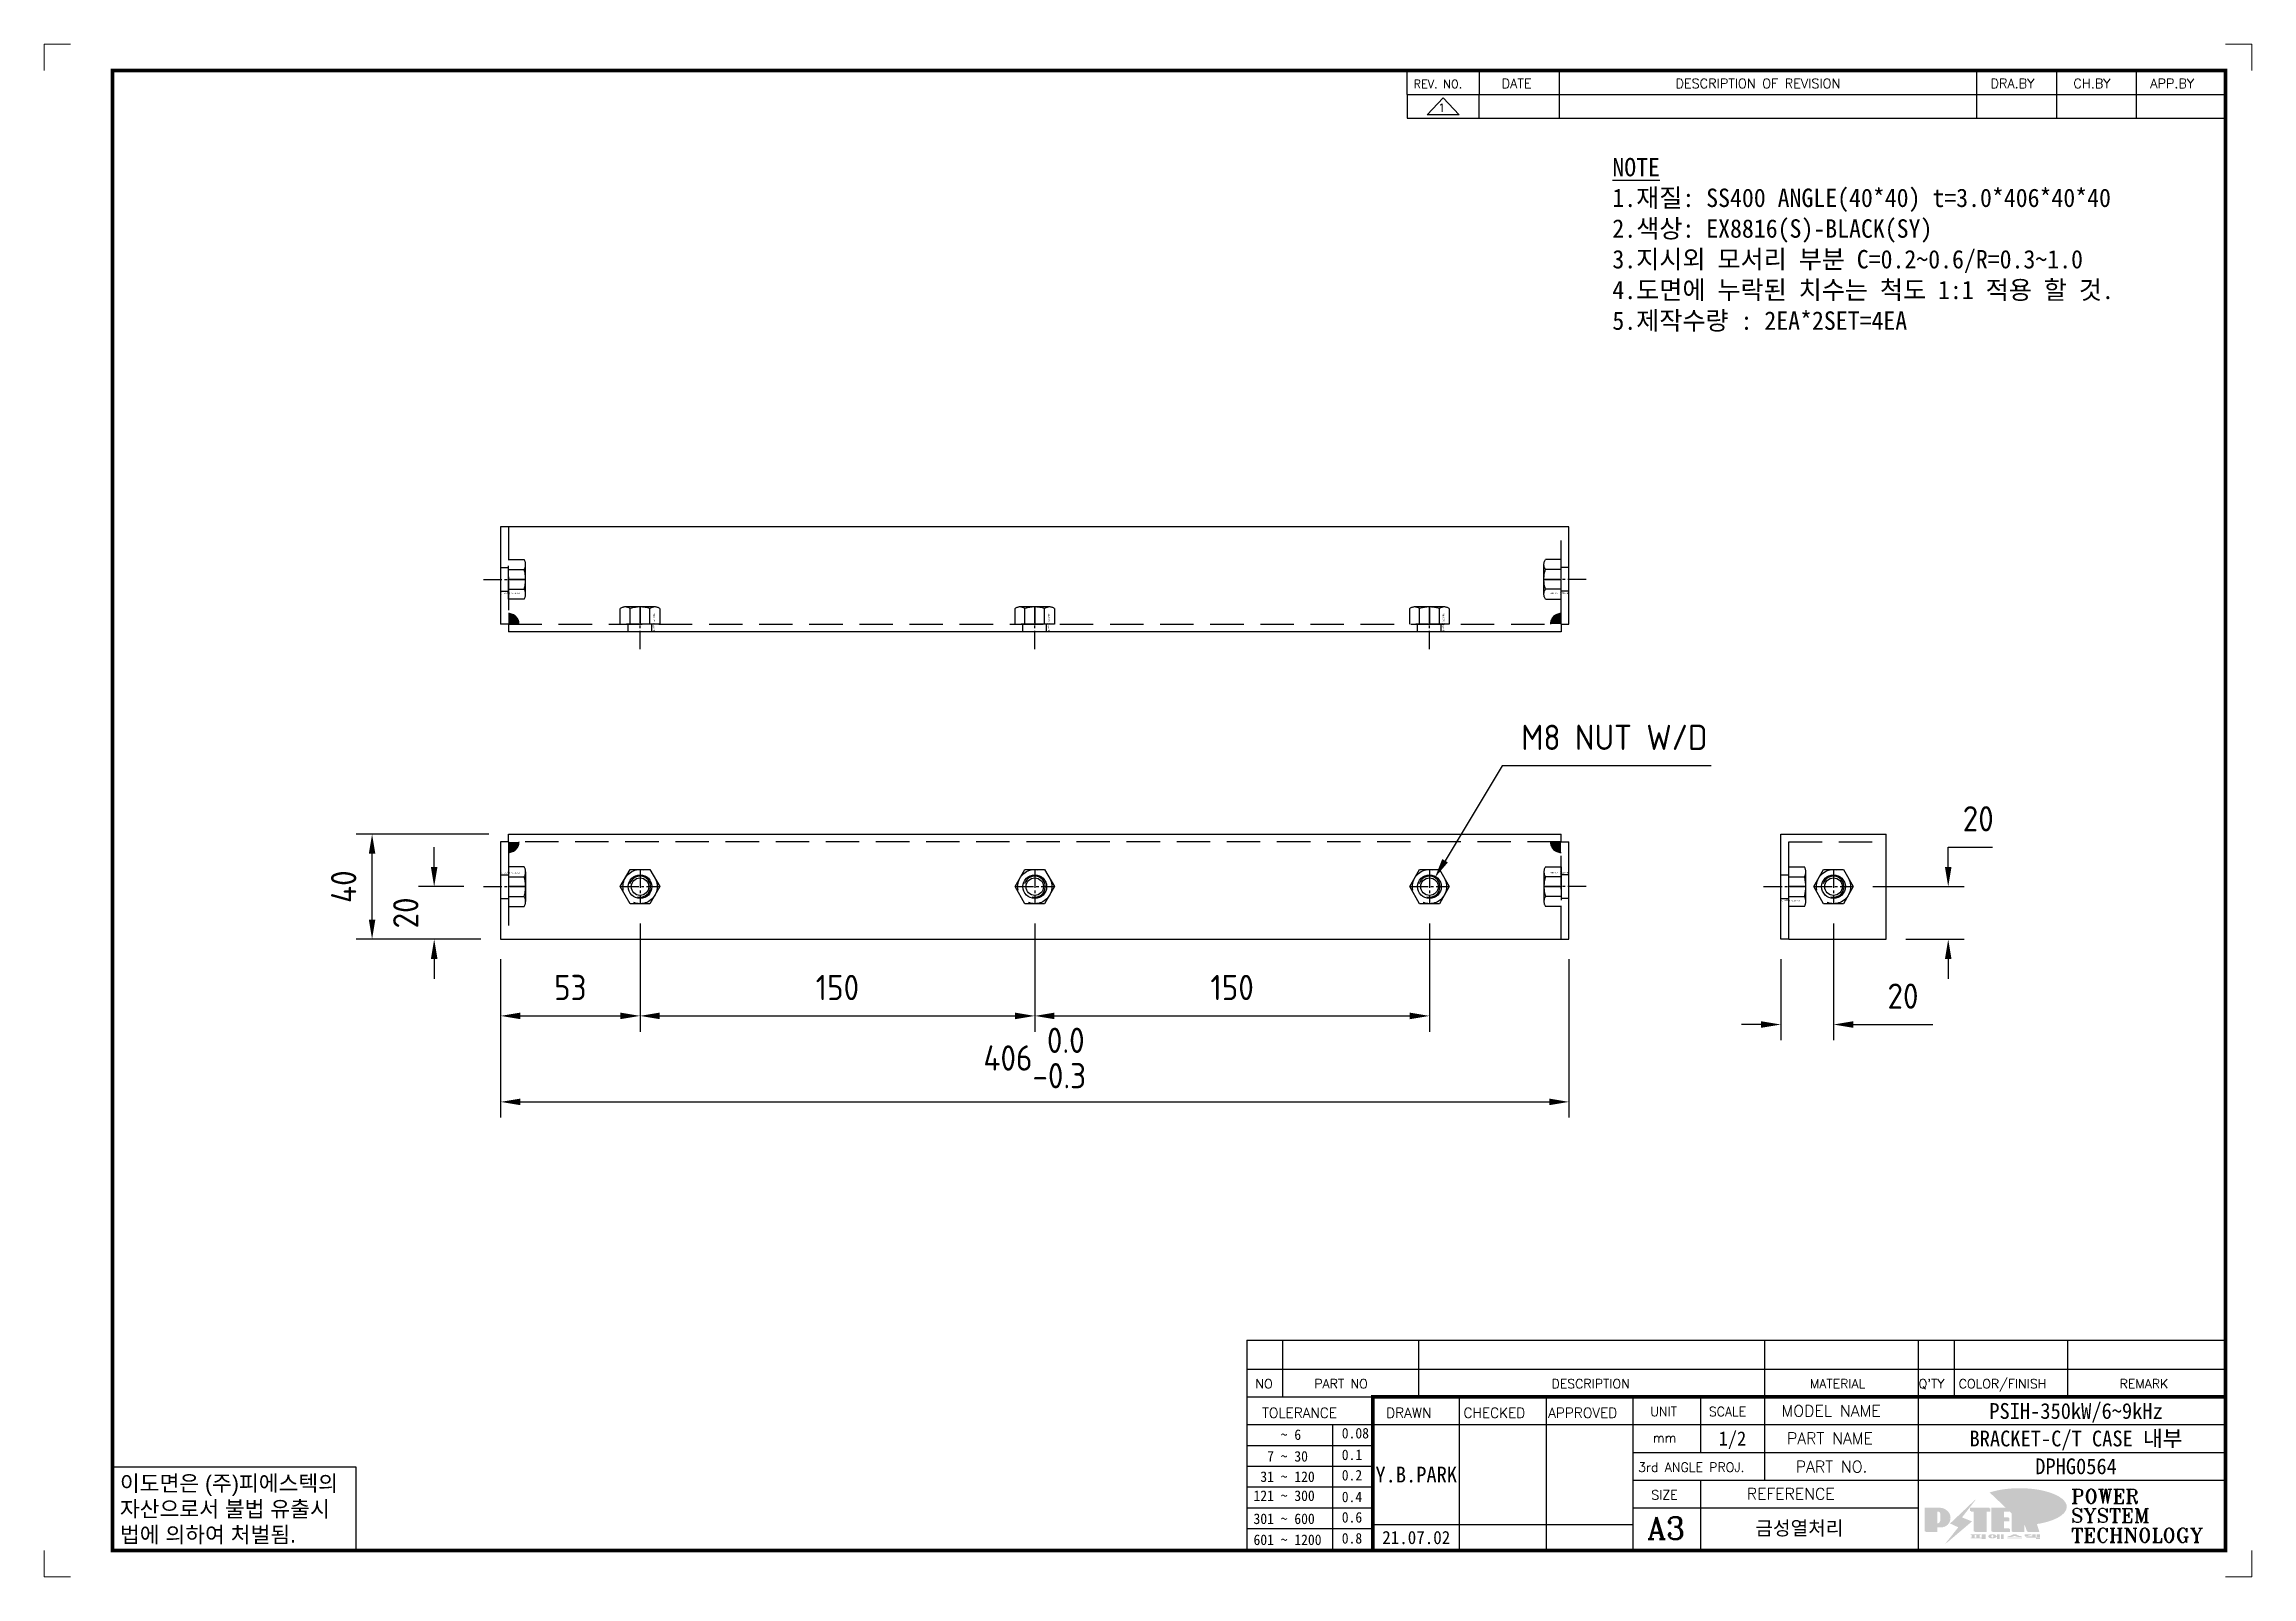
# Model space of a CAD drawing. Header units: millimetres. Extents: x 282 to 14566, y -4134 to 5341.
# Drawn here: x 10260 to 11099, y -1666 to -1083 of the extents above; entities that cross this region are included whole.
import ezdxf
from ezdxf.enums import TextEntityAlignment as Align

# ---------------------------------------------------------------- set-up
doc = ezdxf.new("R2010")
doc.units = ezdxf.units.MM
for name, pattern in [('CENTER', [50.8, 31.75, -6.35, 6.35, -6.35]), ('CENTER1', [10, 7, -1, 1, -1]), ('HIDDEN2', [4.7625, 3.175, -1.5875]), ('HIDDENX2', [19.05, 12.7, -6.35])]:
    doc.linetypes.add(name, pattern=pattern)
for name, color, linetype in [('BOM-T', 4, 'Continuous'), ('CENTER', 1, 'CENTER'), ('FORMAT-1', 7, 'Continuous'), ('line', 3, 'Continuous'), ('THIN', 3, 'Continuous')]:
    doc.layers.add(name, color=color, linetype=linetype)
doc.styles.add('h1', font='')
doc.styles.add('HAN', font='')
doc.styles.add('RC', font='ROMANC.SHX')
doc.styles.add('ROMANT', font='romant__.ttf')
doc.styles.add('RT', font='ROMANT.SHX', dxfattribs={"oblique": 15})
doc.styles.get("Standard").update_dxf_attribs({"font": 'ISOCP.SHX', "bigfont": 'WHGTXT.SHX'})
doc.styles.get('h1').set_extended_font_data('New Gulim')
doc.styles.get('HAN').set_extended_font_data('GulimChe')
doc.dimstyles.new('PS-3', dxfattribs={"dimscale": 3, "dimtxt": 3.2, "dimasz": 2.5, "dimexe": 2, "dimexo": 2.5, "dimgap": 2, "dimtad": 1, "dimtoh": 1, "dimrnd": 0.05, "dimzin": 12, "dimdsep": 46, "dimtxsty": 'Standard', "dimcen": 0, "dimclrt": 2, "dimazin": 3, "dimtfac": 1, "dimtofl": 0, "dimtmove": 0, "dimatfit": 3, "dimfxl": 0, "dimtolj": 1, "dimtzin": 0, "dimarcsym": 0})

msp = doc.modelspace()

# ---------------------------------------------------------------- texts
at = {"color": 2, "insert": (10856.323, -1126.355), "char_height": 7, "attachment_point": 1, "style": 'HAN'}
msp.add_mtext_dynamic_manual_height_columns('{\\LNOTE\\P}1.재질: SS400 ANGLE(40*40) t=3.0*406*40*40\\P2.색상: EX8816(S)-BLACK(SY)\\P3.지시외 모서리 부분 C=0.2~0.6/R=0.3~1.0\\P4.도면에 누락된 치수는 척도 1:1 적용 할 것.\\P{\\C1;5.제작수량 : 2EA*2SET=4EA}', width=694.38742, gutter_width=769.295, heights=[0], dxfattribs=at)

# ---------------------------------------------------------------- blocks, each defined once
blk = doc.blocks.new('A$C52180AF6')
at = {"color": 2, "linetype": 'HIDDENX2'}
for p, q in [((0, 3.75), (5.92, 3.75)), ((6.5, -5.63), (6.5, 5.63)), ((0, -3.75), (5.92, -3.75))]:
    blk.add_line(p, q, dxfattribs=at)
blk.add_lwpolyline([(0, -7.51), (0, 7.51), (5.92, 7.51, -0.309401), (5.92, 3.75, -0.154701), (5.92, -3.75, -0.309401), (5.92, -7.51)], format="xyb", close=True, dxfattribs=at)
at = {"layer": 'CENTER'}
blk.add_line((6.5, 0), (0, 0), dxfattribs=at)
at = {"color": 2, "linetype": 'HIDDENX2'}
blk.add_text('M8X1.25 (Type 1)', height=0.6, rotation=180, dxfattribs=at).set_placement((4.16, -5.32), align=Align.MIDDLE_LEFT)
blk = doc.blocks.new('A$C057614E0')
at = {"color": 3}
for p, q in [((0, -20), (0, 20)), ((0, 20), (40, 20)), ((3, -20), (3, 17)), ((40, -20), (40, 20)), ((3, -20), (0, -20)), ((3, -20), (40, -20))]:
    blk.add_line(p, q, dxfattribs=at)
at = {"color": 2, "linetype": 'HIDDENX2'}
blk.add_line((3, 17), (40, 17), dxfattribs=at)
at = {"color": 1, "linetype": 'CENTER1'}
for p, q in [((-6.54, 0), (9.54, 0)), ((12.49, 0), (27.51, 0)), ((20, 6.5), (20, -6.5))]:
    blk.add_line(p, q, dxfattribs=at)
at = {"color": 2, "linetype": 'HIDDEN2'}
for p, q in [((0, 4.5), (3, 4.5)), ((0, -4.5), (3, -4.5))]:
    blk.add_line(p, q, dxfattribs=at)
at = {"color": 2, "linetype": 'HIDDENX2'}
blk.add_lwpolyline([(23.75, -6.5), (16.25, -6.5), (12.49, 0), (16.25, 6.5), (23.75, 6.5), (27.51, 0), (23.75, -6.5)], dxfattribs=at)
blk.add_circle((20, 0), 6.5, dxfattribs=at)
at = {"color": 3}
blk.add_circle((20, 0), 4.5, dxfattribs=at)
blk.add_circle((20, 0), 3.32)
at = {"layer": 'THIN'}
blk.add_arc((20, 0), 4, 255, 165, dxfattribs=at)
blk.add_blockref('A$C52180AF6', (3, 0))
blk = doc.blocks.new('A$C69761F78')
h = blk.add_hatch(color=256)
h.dxf.hatch_style = 1
h.paths.add_polyline_path([(3, 46), (3, 50), (7, 50, -0.414214)])
h = blk.add_hatch(color=256)
h.dxf.hatch_style = 1
h.paths.add_polyline_path([(7, -350, 0.414214), (3, -346), (3, -350)])
at = {"color": 1, "linetype": 'CENTER1'}
for p, q in [((20, 59.54), (20, 43.46)), ((-6.54, 0), (9.54, 0)), ((-6.54, -150), (9.54, -150)), ((-6.54, -300), (9.54, -300)), ((20, -359.54), (20, -343.46))]:
    blk.add_line(p, q, dxfattribs=at)
at = {"color": 3}
for p, q in [((40, 53), (3, 53)), ((3, 50), (3, 53)), ((40, -353), (40, 53)), ((0, -350), (0, 50)), ((3, 50), (0, 50)), ((3, -350), (0, -350)), ((3, -350), (3, -353)), ((3, -353), (40, -353))]:
    blk.add_line(p, q, dxfattribs=at)
at = {"color": 2, "linetype": 'HIDDEN2'}
for p, q in [((15.5, 53), (15.5, 50)), ((24.5, 53), (24.5, 50)), ((0, 4.5), (3, 4.5)), ((0, -4.5), (3, -4.5)), ((0, -145.5), (3, -145.5)), ((0, -154.5), (3, -154.5)), ((0, -295.5), (3, -295.5)), ((0, -304.5), (3, -304.5)), ((15.5, -353), (15.5, -350)), ((24.5, -353), (24.5, -350))]:
    blk.add_line(p, q, dxfattribs=at)
at = {"color": 2, "linetype": 'HIDDENX2'}
for p, q in [((3, 50), (3, -350)), ((40, 50), (3, 50)), ((3, -350), (40, -350))]:
    blk.add_line(p, q, dxfattribs=at)
for centre, start, end in [((3, 50), 270, 0), ((3, -350), 0, 90)]:
    blk.add_arc(centre, 4, start, end, dxfattribs=at)
at = {"rotation": 270}
blk.add_blockref('A$C52180AF6', (20, 50), dxfattribs=at)
for p in [(3, 0), (3, -150), (3, -300)]:
    blk.add_blockref('A$C52180AF6', p)
at = {"xscale": -1, "rotation": 270}
blk.add_blockref('A$C52180AF6', (20, -350), dxfattribs=at)
blk = doc.blocks.new('A$C3DA20913')
h = blk.add_hatch(color=256)
h.dxf.hatch_style = 1
h.paths.add_polyline_path([(-350, 13, 0.414214), (-346, 17), (-350, 17)])
h = blk.add_hatch(color=256)
h.dxf.hatch_style = 1
h.paths.add_polyline_path([(46, 17), (50, 17), (50, 13, -0.414214)])
at = {"color": 3}
for p, q in [((-353, 17), (-353, -20)), ((-350, 17), (-353, 17)), ((-350, 20), (50, 20)), ((-350, 17), (-350, 20)), ((50, 17), (50, 20)), ((50, 17), (53, 17)), ((53, -20), (53, 17)), ((-353, -20), (53, -20))]:
    blk.add_line(p, q, dxfattribs=at)
at = {"color": 2, "linetype": 'HIDDENX2'}
for p, q in [((50, 17), (-350, 17)), ((-350, 17), (-350, -20)), ((50, -20), (50, 17)), ((-350, 3.75), (-344.08, 3.75)), ((-343.5, 5.63), (-343.5, -5.63)), ((43.5, 5.63), (43.5, -5.63)), ((50, 3.75), (44.08, 3.75)), ((-350, -3.75), (-344.08, -3.75)), ((50, -3.75), (44.08, -3.75))]:
    blk.add_line(p, q, dxfattribs=at)
at = {"color": 1, "linetype": 'CENTER1'}
for p, q in [((-359.54, 0), (-343.46, 0)), ((-307.51, 0), (-292.49, 0)), ((-300, 6.5), (-300, -6.5)), ((-157.51, 0), (-142.49, 0)), ((-150, 6.5), (-150, -6.5)), ((-7.51, 0), (7.51, 0)), ((0, 6.5), (0, -6.5)), ((59.54, 0), (43.46, 0))]:
    blk.add_line(p, q, dxfattribs=at)
at = {"color": 2, "linetype": 'HIDDEN2'}
for p, q in [((-353, 4.5), (-350, 4.5)), ((53, 4.5), (50, 4.5)), ((-353, -4.5), (-350, -4.5)), ((53, -4.5), (50, -4.5))]:
    blk.add_line(p, q, dxfattribs=at)
at = {"color": 2, "linetype": 'HIDDENX2'}
for points in [[(-350, 7.51), (-350, -7.51), (-344.08, -7.51, 0.309401), (-344.08, -3.75, 0.154701), (-344.08, 3.75, 0.309401), (-344.08, 7.51)], [(50, 7.51), (50, -7.51), (44.08, -7.51, -0.309401), (44.08, -3.75, -0.154701), (44.08, 3.75, -0.309401), (44.08, 7.51)]]:
    blk.add_lwpolyline(points, format="xyb", close=True, dxfattribs=at)
for points in [[(-296.25, -6.5), (-303.75, -6.5), (-307.51, 0), (-303.75, 6.5), (-296.25, 6.5), (-292.49, 0), (-296.25, -6.5)], [(-146.25, -6.5), (-153.75, -6.5), (-157.51, 0), (-153.75, 6.5), (-146.25, 6.5), (-142.49, 0), (-146.25, -6.5)], [(3.75, -6.5), (-3.75, -6.5), (-7.51, 0), (-3.75, 6.5), (3.75, 6.5), (7.51, 0), (3.75, -6.5)]]:
    blk.add_lwpolyline(points, dxfattribs=at)
for centre in [(-300, 0), (-150, 0), (0, 0)]:
    blk.add_circle(centre, 6.5, dxfattribs=at)
at = {"color": 3}
for centre in [(-300, 0), (-150, 0), (0, 0)]:
    blk.add_circle(centre, 4.5, dxfattribs=at)
for centre in [(-300, 0), (-150, 0), (0, 0)]:
    blk.add_circle(centre, 3.32)
at = {"color": 2, "linetype": 'HIDDENX2'}
for centre, start, end in [((-350, 17), 270, 0), ((50, 17), 180, 270)]:
    blk.add_arc(centre, 4, start, end, dxfattribs=at)
at = {"layer": 'CENTER'}
for p, q in [((-343.5, 0), (-350, 0)), ((43.5, 0), (50, 0))]:
    blk.add_line(p, q, dxfattribs=at)
at = {"layer": 'THIN'}
for centre in [(-300, 0), (-150, 0), (0, 0)]:
    blk.add_arc(centre, 4, 255, 165, dxfattribs=at)
at = {"color": 2, "linetype": 'HIDDENX2'}
blk.add_text('M8X1.25 (Type 1)', height=0.6, dxfattribs=at).set_placement((45.84, 5.32), align=Align.MIDDLE_LEFT)
at = {"layer": 'BOM-T', "color": 4}
blk.add_text('M8X1.25 (Type 1)', height=0.6, rotation=180, dxfattribs=at).set_placement((-345.84, 5.2), align=Align.MIDDLE_LEFT)
blk = doc.blocks.new('*D1443')
at = {"color": 0, "lineweight": -2}
for p, q in [((10486.81, -1417.36), (10486.81, -1458.49)), ((10433.81, -1430.86), (10433.81, -1458.49)), ((10441.31, -1452.49), (10479.31, -1452.49))]:
    blk.add_line(p, q, dxfattribs=at)
at = {"color": 0}
for points in [[(10441.31, -1451.24), (10441.31, -1453.74), (10433.81, -1452.49)], [(10479.31, -1451.24), (10479.31, -1453.74), (10486.81, -1452.49)]]:
    blk.add_solid(points, dxfattribs=at)
at = {"layer": 'DEFPOINTS', "color": 0}
for p in [(10486.81, -1409.86), (10433.81, -1423.36), (10486.81, -1452.49)]:
    blk.add_point(p, dxfattribs=at)
at = {"color": 2, "insert": (10460.31, -1441.69), "char_height": 9.6, "attachment_point": 5}
blk.add_mtext('\\A1;53', dxfattribs=at)
blk = doc.blocks.new('*D1444')
at = {"color": 0, "lineweight": -2}
for p, q in [((10486.81, -1417.36), (10486.81, -1458.49)), ((10636.81, -1417.36), (10636.81, -1458.49)), ((10494.31, -1452.49), (10629.31, -1452.49))]:
    blk.add_line(p, q, dxfattribs=at)
at = {"color": 0}
for points in [[(10494.31, -1451.24), (10494.31, -1453.74), (10486.81, -1452.49)], [(10629.31, -1451.24), (10629.31, -1453.74), (10636.81, -1452.49)]]:
    blk.add_solid(points, dxfattribs=at)
at = {"layer": 'DEFPOINTS', "color": 0}
for p in [(10486.81, -1409.86), (10636.81, -1409.86), (10636.81, -1452.49)]:
    blk.add_point(p, dxfattribs=at)
at = {"color": 2, "insert": (10561.81, -1441.69), "char_height": 9.6, "attachment_point": 5}
blk.add_mtext('\\A1;150', dxfattribs=at)
blk = doc.blocks.new('*D1445')
at = {"color": 0, "lineweight": -2}
for p, q in [((10636.81, -1417.36), (10636.81, -1458.49)), ((10786.81, -1417.36), (10786.81, -1458.49)), ((10644.31, -1452.49), (10779.31, -1452.49))]:
    blk.add_line(p, q, dxfattribs=at)
at = {"color": 0}
for points in [[(10644.31, -1451.24), (10644.31, -1453.74), (10636.81, -1452.49)], [(10779.31, -1451.24), (10779.31, -1453.74), (10786.81, -1452.49)]]:
    blk.add_solid(points, dxfattribs=at)
at = {"layer": 'DEFPOINTS', "color": 0}
for p in [(10636.81, -1409.86), (10786.81, -1409.86), (10786.81, -1452.49)]:
    blk.add_point(p, dxfattribs=at)
at = {"color": 2, "insert": (10711.81, -1441.69), "char_height": 9.6, "attachment_point": 5}
blk.add_mtext('\\A1;150', dxfattribs=at)
blk = doc.blocks.new('*D1446')
at = {"color": 0, "lineweight": -2, "ltscale": 10}
for p, q in [((10433.81, -1430.86), (10433.81, -1491.17)), ((10839.81, -1430.86), (10839.81, -1491.17)), ((10441.31, -1485.17), (10832.31, -1485.17))]:
    blk.add_line(p, q, dxfattribs=at)
at = {"color": 0, "ltscale": 10}
for points in [[(10441.31, -1483.92), (10441.31, -1486.42), (10433.81, -1485.17)], [(10832.31, -1483.92), (10832.31, -1486.42), (10839.81, -1485.17)]]:
    blk.add_solid(points, dxfattribs=at)
at = {"layer": 'DEFPOINTS', "color": 0, "ltscale": 10}
for p in [(10433.81, -1423.36), (10839.81, -1423.36), (10839.81, -1485.17)]:
    blk.add_point(p, dxfattribs=at)
at = {"color": 2, "ltscale": 10, "insert": (10636.81, -1468.49), "char_height": 9.6, "attachment_point": 5}
blk.add_mtext('\\A1;406\\S 0.0^ -0.3;', dxfattribs=at)
blk = doc.blocks.new('*D1447')
at = {"color": 0, "lineweight": -2}
for p, q in [((10408.57, -1395.86), (10408.57, -1388.36)), ((10419.78, -1403.36), (10402.57, -1403.36)), ((10426.31, -1423.36), (10402.57, -1423.36)), ((10408.57, -1430.86), (10408.57, -1438.36))]:
    blk.add_line(p, q, dxfattribs=at)
at = {"color": 0}
for points in [[(10407.32, -1395.86), (10409.82, -1395.86), (10408.57, -1403.36)], [(10407.32, -1430.86), (10409.82, -1430.86), (10408.57, -1423.36)]]:
    blk.add_solid(points, dxfattribs=at)
at = {"layer": 'DEFPOINTS', "color": 0}
for p in [(10408.57, -1403.36), (10427.28, -1403.36), (10433.81, -1423.36)]:
    blk.add_point(p, dxfattribs=at)
at = {"color": 2, "insert": (10397.77, -1413.36), "char_height": 9.6, "attachment_point": 5, "rotation": 90}
blk.add_mtext('\\A1;20', dxfattribs=at)
blk = doc.blocks.new('*D1448')
at = {"color": 0, "lineweight": -2}
for p, q in [((10429.31, -1383.36), (10378.97, -1383.36)), ((10384.97, -1415.86), (10384.97, -1390.86)), ((10426.31, -1423.36), (10378.97, -1423.36))]:
    blk.add_line(p, q, dxfattribs=at)
at = {"color": 0}
for points in [[(10383.72, -1390.86), (10386.22, -1390.86), (10384.97, -1383.36)], [(10383.72, -1415.86), (10386.22, -1415.86), (10384.97, -1423.36)]]:
    blk.add_solid(points, dxfattribs=at)
at = {"layer": 'DEFPOINTS', "color": 0}
for p in [(10384.97, -1383.36), (10436.81, -1383.36), (10433.81, -1423.36)]:
    blk.add_point(p, dxfattribs=at)
at = {"color": 2, "insert": (10374.17, -1403.36), "char_height": 9.6, "attachment_point": 5, "rotation": 90}
blk.add_mtext('\\A1;40', dxfattribs=at)
blk = doc.blocks.new('*D1449')
at = {"color": 0, "lineweight": -2}
for p, q in [((10940.36, -1417.36), (10940.36, -1461.77)), ((10920.36, -1430.86), (10920.36, -1461.77)), ((10912.86, -1455.77), (10905.36, -1455.77)), ((10947.86, -1455.77), (10978.17, -1455.77))]:
    blk.add_line(p, q, dxfattribs=at)
at = {"color": 0}
for points in [[(10912.86, -1454.52), (10912.86, -1457.02), (10920.36, -1455.77)], [(10947.86, -1454.52), (10947.86, -1457.02), (10940.36, -1455.77)]]:
    blk.add_solid(points, dxfattribs=at)
at = {"layer": 'DEFPOINTS', "color": 0}
for p in [(10940.36, -1409.86), (10920.36, -1423.36), (10940.36, -1455.77)]:
    blk.add_point(p, dxfattribs=at)
at = {"color": 2, "insert": (10966.76, -1444.97), "char_height": 9.6, "attachment_point": 5}
blk.add_mtext('\\A1;20', dxfattribs=at)
blk = doc.blocks.new('*D1450')
at = {"color": 0, "lineweight": -2}
for p, q in [((10983.96, -1395.86), (10983.96, -1388.36)), ((10983.96, -1388.36), (11000.77, -1388.36)), ((10955.36, -1403.36), (10989.96, -1403.36)), ((10967.86, -1423.36), (10989.96, -1423.36)), ((10983.96, -1430.86), (10983.96, -1438.36))]:
    blk.add_line(p, q, dxfattribs=at)
at = {"color": 0}
for points in [[(10982.71, -1395.86), (10985.21, -1395.86), (10983.96, -1403.36)], [(10982.71, -1430.86), (10985.21, -1430.86), (10983.96, -1423.36)]]:
    blk.add_solid(points, dxfattribs=at)
at = {"layer": 'DEFPOINTS', "color": 0}
for p in [(10947.86, -1403.36), (10983.96, -1403.36), (10960.36, -1423.36)]:
    blk.add_point(p, dxfattribs=at)
at = {"color": 2, "insert": (10995.36, -1377.56), "char_height": 9.6, "attachment_point": 5}
blk.add_mtext('\\A1;20', dxfattribs=at)
blk = doc.blocks.new('*D1451')
at = {"color": 0, "lineweight": -2}
for p, q in [((10814.39, -1357.48), (10792.74, -1393.5)), ((10893.82, -1357.48), (10814.39, -1357.48))]:
    blk.add_line(p, q, dxfattribs=at)
at = {"color": 0}
blk.add_solid([(10791.67, -1392.86), (10793.81, -1394.15), (10788.87, -1399.93)], dxfattribs=at)
at = {"layer": 'DEFPOINTS', "color": 0}
for p in [(10788.87, -1399.93), (10784.75, -1406.79)]:
    blk.add_point(p, dxfattribs=at)
at = {"color": 2, "insert": (10857.1, -1346.61), "char_height": 9.6, "attachment_point": 5}
blk.add_mtext('\\A1;M8 NUT W/D', dxfattribs=at)
blk = doc.blocks.new('t3')
for p, q in [((0, 15.88), (46.25, 15.88)), ((0, 15.88), (0, 0)), ((46.25, 15.88), (46.25, 0)), ((0, 0), (46.25, 0))]:
    blk.add_line(p, q)
at = {"color": 1, "style": 'h1'}
for s, p in [('이도면은 (주)피에스텍의', (1.4, 11.29)), ('자산으로서 불법 유출시', (1.4, 6.41)), ('법에 의하여 처벌됨.', (1.4, 1.52))]:
    blk.add_text(s, height=3, dxfattribs=at).set_placement(p)
blk = doc.blocks.new('new LOGO')
at = {"layer": 'line'}
h = blk.add_hatch(color=1, dxfattribs=at)
h.paths.add_polyline_path([(41.5, 16.4), (54.3, 16.4, 1), (54.3, 82.9), (0, 82.9), (0, -0.1), (41.5, -0.1)])
h.paths.add_polyline_path([(41.5, 27.9), (41.5, 71.9), (43.6, 71.9, -0.414214), (54.6, 60.9), (54.6, 38.9, -0.414214), (43.6, 27.9)], flags=16)
h.paths.add_polyline_path([(214.7, 71.9), (227.5, 71.9), (227.5, 82.9), (159.7, 82.9), (159.7, 71.9), (172.5, 71.9), (172.5, -0.1), (214.7, -0.1)])
h.paths.add_polyline_path([(276, 37.4), (294.8, 37.4), (294.8, 49.1), (276, 49.1), (276, 71.9), (294.8, 71.9), (294.8, 82.9), (234.5, 82.9), (234.5, -0.1), (297, -0.1), (297, 10.9), (276, 10.9)])
h.paths.add_polyline_path([(347.2, 35.2), (359.7, -0.1), (400.5, -0.1), (379.6, 66.8), (399.7, 82.9), (380.6, 82.9), (347.2, 61.6), (347.2, 82.9), (305.5, 82.9), (305.5, -0.1), (347.2, -0.1)])
h = blk.add_hatch(color=250, dxfattribs=at)
h.paths.add_polyline_path([(44.5, 69.4), (46.6, 69.4, -0.129793), (52, 68, 0.221832), (43.6, 71.9), (41.5, 71.9), (41.5, 27.9), (43.6, 27.9, 0.02048), (44.5, 28)], flags=17)
h.paths.add_polyline_path([(44.5, 13.9), (57.3, 13.9, 0.72362), (77.1, 73.9, -0.679777), (54.3, 16.4), (41.5, 16.4), (41.5, -0.1), (3, -0.1), (3, -2.6), (44.5, -2.6)])
h.paths.add_polyline_path([(117.9, 14.2), (71.5, -44.4), (77.1, -39.6), (120.8, 15.6), (92, 28.9), (173.3, 106), (177.5, 111.4), (89.1, 27.6)])
h.paths.add_polyline_path([(162.7, 71.9), (162.7, 69.4), (172.5, 69.4), (172.5, 71.9)], flags=17)
h.paths.add_polyline_path([(217.7, 69.4), (230.5, 69.4), (230.5, 80.4), (227.5, 80.4), (227.5, 71.9), (214.7, 71.9), (214.7, -0.1), (175.5, -0.1), (175.5, -2.6), (217.7, -2.6)])
h.paths.add_polyline_path([(297.8, 46.6), (294.8, 46.6), (294.8, 37.4), (276, 37.4), (276, 10.9), (279, 10.9), (279, 34.9), (297.8, 34.9)])
h.paths.add_polyline_path([(300, 8.4), (297, 8.4), (297, -0.1), (237.5, -0.1), (237.5, -2.6), (300, -2.6)])
h.paths.add_polyline_path([(297.8, 80.4), (294.8, 80.4), (294.8, 71.9), (276, 71.9), (276, 49.1), (279, 49.1), (279, 69.4), (297.8, 69.4)])
h.paths.add_polyline_path([(350.2, 80.4), (347.2, 80.4), (347.2, 61.6), (350.2, 63.5)])
h.paths.add_polyline_path([(350.2, 26.7), (347.2, 35.2), (347.2, -0.1), (308.5, -0.1), (308.5, -2.6), (350.2, -2.6)])
h.paths.add_polyline_path([(402.7, 80.4), (396.5, 80.4), (379.6, 66.8), (400.5, -0.1), (361.8, -0.1), (362.7, -2.6), (403.5, -2.6), (382.6, 64.3)])
blk.add_hatch(color=5, dxfattribs=at).paths.add_polyline_path([(166.3, 35), (131, 49), (180.4, 112.7), (92, 28.9), (120.8, 15.6), (74.4, -43)])
h = blk.add_hatch(color=253, dxfattribs=at)
edge = h.paths.add_edge_path()
edge.add_ellipse((333.9, 86.4), major_axis=(-165.9, 0), ratio=0.39426, start_angle=111.51268, end_angle=334.46902)
edge.add_ellipse((314.1, 81.2), major_axis=(-153.7, 0), ratio=0.40699, start_angle=121.30662, end_angle=327.74369, ccw=False)
edge.add_line((394, 27.8), (394.7, 25.6))
h = blk.add_hatch(color=250, dxfattribs=at)
edge = h.paths.add_edge_path()
edge.add_ellipse((237.8, -17.6), major_axis=(-14.3, 0), ratio=0.526336, start_angle=192.2456, end_angle=269.07481)
edge.add_line((238.1, -10.1), (237.6, -10.1))
edge.add_ellipse((237.8, -17.6), major_axis=(-14.3, 0), ratio=0.526336, start_angle=270.92519, end_angle=449.07481)
edge.add_line((237.6, -25.1), (238.1, -25.1))
edge.add_ellipse((237.8, -17.6), major_axis=(-14.3, 0), ratio=0.526336, start_angle=450.92519, end_angle=527.7544)
edge.add_line((251.7, -19.2), (254.1, -19.2))
edge.add_line((254.1, -19.2), (254.1, -27.1))
edge.add_line((254.1, -27.1), (263.1, -27.1))
edge.add_line((263.1, -27.1), (263.1, -10.1))
edge.add_line((263.1, -10.1), (254.1, -10.1))
edge.add_line((254.1, -10.1), (254.1, -16))
edge.add_line((254.1, -16), (251.7, -16))
h.paths.add_polyline_path([(241, -16.4), (241, -18.7, -1), (234.4, -18.7), (234.4, -16.4, -1)], flags=16)
h.paths.add_polyline_path([(278.2, -10.1), (268.1, -10.1), (268.1, -27.1), (278.2, -27.1)])
h.paths.add_polyline_path([(310.3, -10.1), (310.3, -11.1, -0.157169), (289.3, -17.5), (294, -19.9, 0.128407), (316.3, -15.9, 0.128407), (338.6, -19.9), (343.3, -17.5, -0.157169), (322.2, -11.1), (322.2, -10.1)])
h.paths.add_polyline_path([(342.1, -25.1), (342.1, -22.3), (290.4, -22.3), (290.4, -25.1)])
h.paths.add_polyline_path([(352, -10.1), (352, -16.2, 0.414214), (354, -18.2), (378.7, -18.2), (378.7, -19.6), (390.2, -19.6), (390.2, -10.1), (378.7, -10.1), (378.7, -13.6), (374.7, -13.6), (374.7, -15.1), (378.7, -15.1), (378.7, -16.2), (364.7, -16.2), (364.7, -15.1), (371.2, -15.1), (371.2, -13.6), (364.7, -13.6), (364.7, -12.6), (374.7, -12.6), (374.7, -10.1)])
h.paths.add_polyline_path([(393.8, -10.1), (393.8, -19.6), (405, -19.6), (405, -10.1)])
h.paths.add_polyline_path([(405, -27.1), (405, -20.9), (356.8, -20.9), (356.8, -23), (391.8, -23), (391.8, -27.1)])
h.paths.add_polyline_path([(200.4, -10.1), (200.4, -22.3), (193.2, -22.3), (193.2, -12.6), (196.6, -12.6), (196.6, -10.1), (161, -10.1), (161, -12.6), (164.5, -12.6), (164.5, -22.3), (161, -22.3), (161, -25.1), (200.4, -25.1), (200.4, -27.1), (213.9, -27.1), (213.9, -10.1)])
h.paths.add_polyline_path([(182, -12.6), (175.6, -12.6), (175.6, -22.3), (182, -22.3)], flags=17)
blk = doc.blocks.new('format-3')
at = {"color": 3, "lineweight": 9}
for p, q in [((0, 286.3), (0, 291.3)), ((5, 291.3), (0, 291.3)), ((414.5, 291.3), (419.5, 291.3)), ((419.5, 286.3), (419.5, 291.3)), ((0, 5), (0, 0)), ((419.5, 5), (419.5, 0)), ((5, 0), (0, 0)), ((414.5, 0), (419.5, 0))]:
    blk.add_line(p, q, dxfattribs=at)
at = {"color": 180}
for p, q in [((258.97, 281.75), (258.97, 286.3)), ((272.71, 281.75), (272.71, 286.3)), ((287.94, 281.75), (287.94, 286.3)), ((367.22, 281.75), (367.22, 286.3)), ((382.45, 281.75), (382.45, 286.3)), ((397.61, 281.75), (397.61, 286.3)), ((258.97, 281.75), (414.5, 281.75)), ((228.5, 39.49), (228.5, 5)), ((228.5, 39.49), (414.5, 39.49)), ((235.29, 39.49), (235.29, 34.21)), ((261.24, 34.21), (261.24, 39.49)), ((326.9, 39.49), (326.9, 34.21)), ((356.11, 39.49), (356.11, 34.21)), ((362.93, 39.49), (362.93, 34.21)), ((384.48, 39.49), (384.48, 34.21)), ((228.5, 34.21), (252.48, 34.21)), ((268.96, 5), (268.96, 34.21)), ((285.45, 5), (285.45, 34.21)), ((301.94, 5), (301.94, 34.21)), ((314.72, 34.21), (314.72, 23.65)), ((326.9, 34.21), (326.9, 18.37)), ((356.11, 34.21), (356.11, 5)), ((228.5, 28.93), (252.48, 28.93)), ((244.89, 5.23), (244.89, 28.93)), ((252.48, 28.93), (414.5, 28.93)), ((228.5, 24.98), (252.48, 24.98)), ((228.5, 21.03), (252.48, 21.03)), ((301.94, 23.65), (414.5, 23.65)), ((228.5, 17.08), (252.48, 17.08)), ((301.94, 18.37), (414.5, 18.37)), ((314.72, 18.37), (314.72, 5)), ((228.5, 13.13), (252.48, 13.13)), ((301.94, 13.09), (356.11, 13.09)), ((228.5, 9.18), (252.48, 9.18)), ((252.48, 9.95), (301.94, 9.95))]:
    blk.add_line(p, q, dxfattribs=at)
at = {"const_width": 0.7}
blk.add_lwpolyline([(252.48, 5), (252.48, 34.21), (414.5, 34.21)], dxfattribs=at)
at = {"layer": 'FORMAT-1', "const_width": 0.7}
blk.add_lwpolyline([(13, 5), (13, 286.3), (414.5, 286.3), (414.5, 5)], close=True, dxfattribs=at)
blk.add_blockref('t3', (13, 5))
at = {"xscale": 0.05400000000000027, "yscale": 0.05400000000000027, "zscale": 0.05400000000000027}
blk.add_blockref('new LOGO', (357.35, 8.65), dxfattribs=at)
at = {"color": 2}
for s, height, style, p in [('REV. NO.', 1.56, 'RC', (260.23, 282.95)), ('DATE', 1.788, 'RC', (276.95, 282.94)), ('DESCRIPTION OF REVISION', 1.7875, 'RC', (309.98, 282.94)), ('DRA.BY', 1.788, 'RC', (369.83, 282.94)), ('CH.BY', 1.788, 'RC', (385.59, 282.94)), ('APP.BY', 1.788, 'RC', (400.18, 282.94)), ('COLOR/FINISH', 1.7424, 'RC', (363.8, 35.83)), ('NO', 1.742, 'RC', (230.16, 35.83)), ('PART NO', 1.742, 'RC', (241.36, 35.83)), ('DESCRIPTION', 1.7424, 'RC', (286.43, 35.83)), ('MATERIAL', 1.742, 'RC', (335.52, 35.83)), ("Q'TY", 1.742, 'RC', (356.17, 35.83)), ('REMARK', 1.742, 'RC', (394.37, 35.83)), (' TOLERANCE', 1.9, 'RC', (230.11, 30.22)), ('DRAWN', 1.9, 'RC', (255, 30.22)), ('CHECKED', 1.9, 'RC', (269.71, 30.22)), ('APPROVED', 1.9, 'RC', (285.8, 30.22)), ('UNIT', 1.742, 'RC', (305.19, 30.55)), ('SCALE', 1.742, 'RC', (316.32, 30.55)), ('MODEL NAME', 2.178, 'RC', (330.12, 30.46)), ('    ~ 6', 2, 'HAN', (229.8, 26.03)), ('0.08', 2, 'HAN', (246.57, 26.31)), ('mm', 1.742, 'RC', (305.67, 25.56)), ('PART NAME', 2.178, 'RC', (331.17, 25.24)), ('  7 ~ 30', 2, 'HAN', (229.8, 21.91)), ('0.1', 2, 'HAN', (246.57, 22.2)), ('3rd ANGLE PROJ.', 1.7424, 'RC', (302.87, 19.97)), ('PART NO.', 2.178, 'RC', (332.84, 19.85)), (' 31 ~ 120', 2, 'HAN', (229.8, 18.04)), ('0.2', 2, 'HAN', (246.57, 18.32)), ('REFERENCE', 2.178, 'RC', (323.52, 14.69)), ('121 ~ 300', 2, 'HAN', (229.8, 14.42)), ('0.4', 2, 'HAN', (246.57, 14.2)), ('SIZE', 1.742, 'RC', (305.39, 14.71)), ('301 ~ 600', 2, 'HAN', (229.8, 10.04)), ('0.6', 2, 'HAN', (246.57, 10.32)), ('601 ~ 1200', 2, 'HAN', (229.8, 6.05)), ('0.8', 2, 'HAN', (246.57, 6.33))]:
    blk.add_text(s, height=height, dxfattribs=dict(at, style=style)).set_placement(p)
at = {"style": 'ROMANT'}
for s, p in [('POWER', (385.15, 13.96)), ('SYSTEM', (385.15, 10.31)), ('TECHNOLOGY', (385.15, 6.56))]:
    blk.add_text(s, height=2.7, dxfattribs=at).set_placement(p)
at = {"color": 2, "lineweight": 25, "style": 'RC'}
blk.add_text('A3', height=4.182, dxfattribs=at).set_placement((304.61, 7.14))
at = {"style": 'HAN'}
for tag, height, p in [('MODEL-NAME', 3, (386.1, 31.53)), ('SCALE', 2.7, (320.81, 26.29)), ('PART-NAME', 3, (386.1, 26.29)), ('CH-BY', 3, (277.21, 19.44)), ('PART-NO', 3, (386.1, 21.01)), ('DRA-BY', 3, (260.72, 19.44)), ('APP-BY', 3, (293.7, 19.44)), ('DRA-DATE', 2.5, (260.72, 7.47)), ('CH-DATE', 2.5, (277.21, 7.47)), ('APP-DATE', 2.5, (293.7, 7.47)), ('관련업체', 3, (333.52, 9.26))]:
    blk.add_attdef(tag, text='', height=height, dxfattribs=at).set_placement(p, align=Align.MIDDLE_CENTER)
blk = doc.blocks.new('no3')
at = {"color": 180}
for p, q in [((0, 5.5), (0, 0)), ((0, 5.5), (186, 5.5)), ((6.79, 5.5), (6.79, 0)), ((32.74, 0.11), (32.74, 5.5)), ((98.4, 5.5), (98.4, 0)), ((127.61, 5.5), (127.61, 0)), ((134.43, 5.5), (134.43, 0)), ((155.98, 5.5), (155.98, 0))]:
    blk.add_line(p, q, dxfattribs=at)
at = {"color": 2, "style": 'HAN'}
for tag, p in [('PART-NO', (19.76, 2.75)), ('MATERIAL', (111.38, 2.75)), ("Q'TY", (131.02, 2.75)), ('COLOR/FINISH', (145.2, 2.75)), ('REMARK', (170.76, 2.75))]:
    blk.add_attdef(tag, text='', height=2.9, dxfattribs=at).set_placement(p, align=Align.MIDDLE_CENTER)
blk.add_attdef('DESCRIPTION', text='', height=2.9, dxfattribs=at).set_placement((34.51, 2.75), align=Align.MIDDLE_LEFT)
at = {"color": 2, "style": 'RT', "oblique": 15}
blk.add_attdef('NO', text='', height=1.74, dxfattribs=at).set_placement((3.38, 2.51), align=Align.MIDDLE_CENTER)
blk = doc.blocks.new('re3')
at = {"color": 180}
for p, q in [((0, 0), (0, -4.55)), ((6.87, -0.64), (3.86, -3.91)), ((9.88, -3.91), (3.86, -3.91)), ((6.87, -0.64), (9.88, -3.91)), ((13.74, -4.55), (13.74, 0)), ((28.97, -4.55), (28.97, 0)), ((108.25, -4.55), (108.25, 0)), ((123.49, -4.55), (123.49, 0)), ((138.64, -4.55), (138.64, 0)), ((0, -4.55), (155.53, -4.55))]:
    blk.add_line(p, q, dxfattribs=at)
at = {"color": 2, "style": 'RC', "oblique": 15}
blk.add_attdef('REV.NO', text='', height=1.56, dxfattribs=at).set_placement((6.59, -2.56), align=Align.MIDDLE_CENTER)
blk.add_attdef('-1', text='', height=1.56, dxfattribs=at).set_placement((9.37, -1.66), align=Align.MIDDLE_LEFT)
at = {"color": 2, "style": 'HAN'}
for tag, p in [('REV.-DATE', (21.36, -2.28)), ('DRA.BY', (115.87, -2.28)), ('CH.BY', (131.07, -2.28)), ('APP.BY', (147.09, -2.28))]:
    blk.add_attdef(tag, text='', height=2.5, dxfattribs=at).set_placement(p, align=Align.MIDDLE_CENTER)
blk.add_attdef('DESCRIPTION-OF-REVISION', text='', height=2.5, dxfattribs=at).set_placement((31.61, -2.28), align=Align.MIDDLE_LEFT)

# ---------------------------------------------------------------- dimensions: what is measured, and where the dimension line sits
dim = msp.add_diameter_dim_2p(p1=(10784.751, -1406.787, 0.116), p2=(10788.873, -1399.931, 0.116), text='<> NUT W/D', dimstyle='PS-3', override={"dimpost": 'M<>'})
dim.commit()
dim.dimension.update_dxf_attribs({"geometry": '*D1451', "text_midpoint": (10857.103, -1357.479, 0.116), "dimtype": 163})
for base, p1, p2, picture, middle in [((10983.959, -1403.359, 0.116), (10960.357, -1423.359, 0.116), (10947.863, -1403.359, 0.116), '*D1450', (10995.365, -1377.558, 0.116)), ((10384.971, -1383.359, 0.116), (10433.812, -1423.359, 0.116), (10436.812, -1383.359, 0.116), '*D1448', (10374.171, -1403.359, 0.116))]:
    dim = msp.add_linear_dim(base=base, p1=p1, p2=p2, angle=90, dimstyle='PS-3')
    dim.commit()
    dim.dimension.update_dxf_attribs({"geometry": picture, "text_midpoint": middle})
dim = msp.add_linear_dim(base=(10408.572, -1403.359, 0.116), p1=(10433.812, -1423.359, 0.116), p2=(10427.276, -1403.359, 0.116), angle=90, dimstyle='PS-3')
dim.commit()
dim.dimension.update_dxf_attribs({"geometry": '*D1447', "text_midpoint": (10408.572, -1413.359, 0.116), "dimtype": 160})
for base, p1, p2, picture, middle in [((10486.812, -1452.486, 0.116), (10433.812, -1423.359, 0.116), (10486.812, -1409.859, 0.116), '*D1443', (10460.312, -1441.686, 0.116)), ((10940.357, -1455.774, 0.116), (10920.357, -1423.359, 0.116), (10940.357, -1409.859, 0.116), '*D1449', (10966.763, -1444.973, 0.116))]:
    dim = msp.add_linear_dim(base=base, p1=p1, p2=p2, dimstyle='PS-3')
    dim.commit()
    dim.dimension.update_dxf_attribs({"geometry": picture, "text_midpoint": middle})
for base, p1, p2, picture, middle in [((10636.812, -1452.486, 0.116), (10486.812, -1409.859, 0.116), (10636.812, -1409.859, 0.116), '*D1444', (10561.812, -1441.686, 0.116)), ((10786.812, -1452.486, 0.116), (10636.812, -1409.859, 0.116), (10786.812, -1409.859, 0.116), '*D1445', (10711.812, -1441.686, 0.116))]:
    dim = msp.add_linear_dim(base=base, p1=p1, p2=p2, dimstyle='PS-3', override={"dimtmove": 1})
    dim.commit()
    dim.dimension.update_dxf_attribs({"geometry": picture, "text_midpoint": middle})
at = {"ltscale": 10}
dim = msp.add_linear_dim(base=(10839.812, -1485.175, 0.116), p1=(10433.812, -1423.359, 0.116), p2=(10839.812, -1423.359, 0.116), dimstyle='PS-3', override={"dimtol": 1, "dimtm": 0.3, "dimtdec": 1}, dxfattribs=at)
dim.commit()
dim.dimension.update_dxf_attribs({"geometry": '*D1446', "text_midpoint": (10636.812, -1468.492, 0.116)})

# ---------------------------------------------------------------- block references
ref = msp.add_blockref('format-3', (10260.345, -1665.713), dxfattribs=dict(xscale=2, yscale=2, zscale=2))
ref.add_attrib('DRA-DATE', '21.07.02', dxfattribs={"height": 5, "style": 'HAN'}).set_placement((10781.785, -1650.763), align=Align.MIDDLE_CENTER)
ref.add_attrib('DRA-BY', 'Y.B.PARK', dxfattribs={"height": 6, "style": 'HAN'}).set_placement((10781.785, -1626.829), align=Align.MIDDLE_CENTER)
ref.add_attrib('MODEL-NAME', 'PSIH-350kW/6~9kHz', dxfattribs={"height": 6, "style": 'HAN'}).set_placement((11032.536, -1602.663), align=Align.MIDDLE_CENTER)
ref.add_attrib('PART-NAME', 'BRACKET-C/T CASE 내부', dxfattribs={"height": 6, "style": 'HAN'}).set_placement((11032.536, -1613.125), align=Align.MIDDLE_CENTER)
ref.add_attrib('PART-NO', 'DPHG0564', dxfattribs={"height": 6, "style": 'HAN'}).set_placement((11032.536, -1623.685), align=Align.MIDDLE_CENTER)
ref.add_attrib('SCALE', '1/2', dxfattribs={"height": 5.4, "style": 'HAN'}).set_placement((10901.961, -1613.125), align=Align.MIDDLE_CENTER)
ref.add_attrib('관련업체', '금성열처리', dxfattribs={"height": 5.3333, "style": 'HAN'}).set_placement((10927.391, -1647.188), align=Align.MIDDLE_CENTER)
ref = msp.add_blockref('re3', (10778.276, -1102.213), dxfattribs=dict(xscale=2, yscale=2, zscale=2))
ref.add_attrib('REV.NO', '1', dxfattribs={"color": 2, "height": 3.12, "style": 'RC'}).set_placement((10791.453, -1107.328), align=Align.MIDDLE_CENTER)
at = {"rotation": 90}
msp.add_blockref('A$C69761F78', (10486.812, -1306.546, 0.116), dxfattribs=at)
for name, p in [('A$C3DA20913', (10786.812, -1403.359, 0.116)), ('A$C057614E0', (10920.357, -1403.359, 0.116))]:
    msp.add_blockref(name, p)
at = {"xscale": 2, "yscale": 2, "zscale": 2}
msp.add_blockref('no3', (10717.345, -1586.725), dxfattribs=at)

msp.set_redraw_order([(e.dxf.handle, doc.entitydb.next_handle()) for e in msp.query("TEXT MTEXT ATTDEF DIMENSION ARC_DIMENSION")])  # texts and dimensions are drawn at this point

doc.saveas('drawing.dxf')
